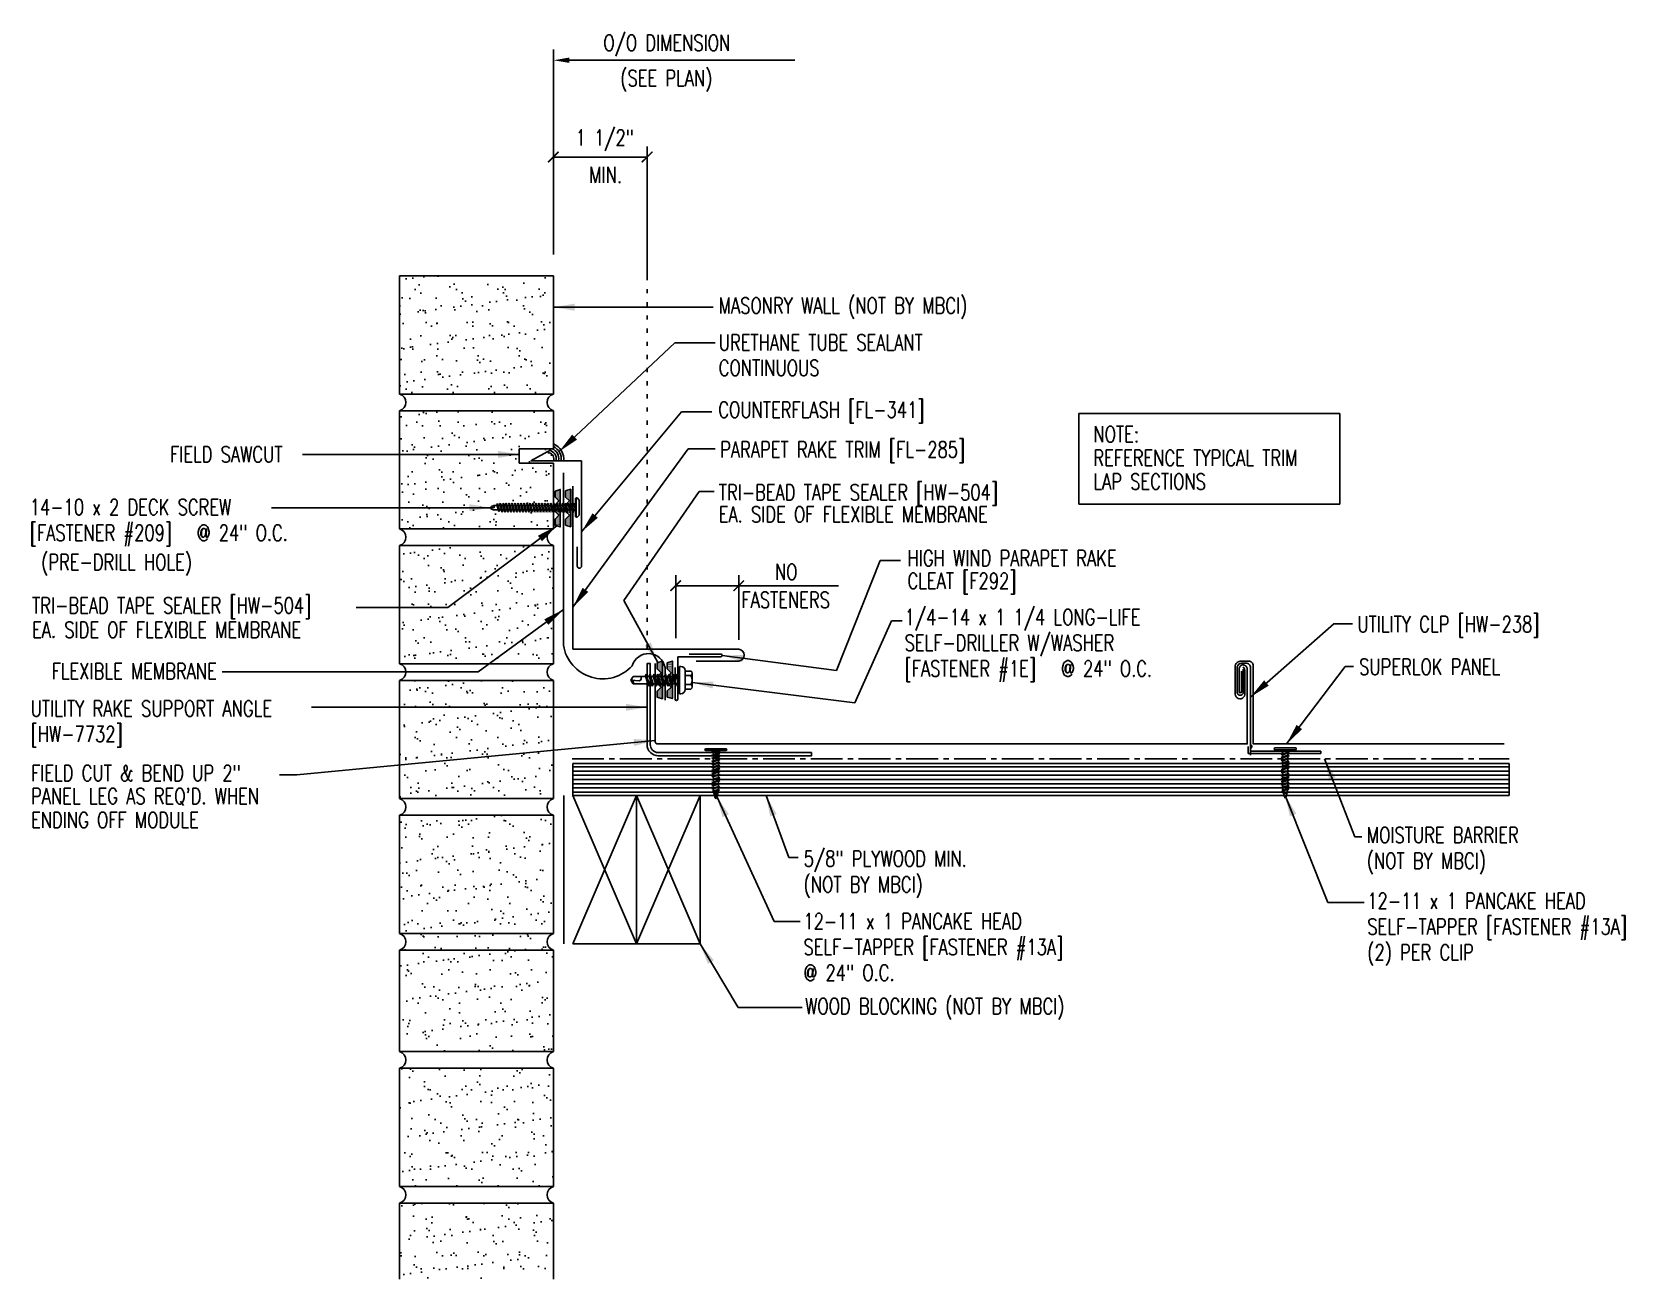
# Model space of a CAD drawing. Header units: inches. Extents: x 2.4 to 39.9, y 7.3 to 36.7.
import ezdxf
from ezdxf.enums import TextEntityAlignment as Align

# ---------------------------------------------------------------- set-up
doc = ezdxf.new("R2010")
doc.units = ezdxf.units.IN
doc.header["$MEASUREMENT"] = 0
doc.linetypes.add('ACAD_ISO07W100', pattern=[3, 0, -3])
doc.linetypes.add('CENTER2', pattern=[1.125, 0.75, -0.125, 0.125, -0.125])
for name, color, linetype in [('BARRIER', 253, 'CENTER2'), ('clip', 5, 'Continuous'), ('DIM', 2, 'Continuous'), ('FASTENER', 9, 'Continuous'), ('MEMBRANE', 7, 'Continuous'), ('PANEL', 11, 'Continuous'), ('SEALANT', 9, 'Continuous'), ('STLA', 10, 'Continuous'), ('TAPE', 8, 'Continuous'), ('TEXT', 2, 'Continuous'), ('TRIM', 6, 'Continuous'), ('WALL', 9, 'Continuous'), ('WOOD', 3, 'Continuous')]:
    doc.layers.add(name, color=color, linetype=linetype)
doc.styles.add('ROMANS', font='ROMANS.SHX', dxfattribs={"width": 0.75})
doc.styles.add('TEXT1', font='ROMANS.shx', dxfattribs={"width": 0.75, "height": 0.375})
doc.dimstyles.new('DETAIL$7', dxfattribs={"dimscale": 4, "dimtxt": 0.375, "dimasz": 0.125, "dimexe": 0.0625, "dimexo": 0.125, "dimgap": 0.0625, "dimtad": 1, "dimdec": 4, "dimzin": 3, "dimdsep": 46, "dimlunit": 4, "dimtxsty": 'TEXT1', "dimblk": 'ARCHTICK', "dimcen": 0.0625, "dimclrd": 7, "dimclre": 7, "dimclrt": 2, "dimadec": 0, "dimazin": 0, "dimtfac": 0.59375, "dimtdec": 4, "dimtmove": 2, "dimatfit": 3, "dimfxl": 0, "dimfrac": 2, "dimtolj": 1, "dimtzin": 3, "dimarcsym": 0})

msp = doc.modelspace()

# ---------------------------------------------------------------- texts
at = {"layer": 'DIM', "style": 'TEXT1', "width": 0.75}
msp.add_text('MIN.', height=0.375, dxfattribs=at).set_placement((15.496, 33.175))
at = {"layer": 'DIM', "color": 2, "insert": (15.862, 34.177), "char_height": 0.375, "attachment_point": 5, "style": 'TEXT1'}
msp.add_mtext('\\A1;1 1/2"', dxfattribs=at)
at = {"layer": 'TEXT', "style": 'TEXT1', "width": 0.75}
for s, p in [('MASONRY WALL (NOT BY MBCI)', (18.548, 30.094)), ('URETHANE TUBE SEALANT', (18.548, 29.223)), ('CONTINUOUS', (18.548, 28.623)), ('COUNTERFLASH [FL-341]', (18.538, 27.637)), ('PARAPET RAKE TRIM [FL-285]', (18.581, 26.7)), ('FIELD SAWCUT', (5.616, 26.586)), ('TRI-BEAD TAPE SEALER [HW-504]', (18.549, 25.69)), ('EA. SIDE OF FLEXIBLE MEMBRANE', (18.549, 25.17)), ('HIGH WIND PARAPET RAKE', (22.996, 24.137)), ('NO', (19.874, 23.813)), ('CLEAT [F292]', (22.996, 23.601)), ('TRI-BEAD TAPE SEALER [HW-504]', (2.365, 23.023)), ('FASTENERS', (19.083, 23.153)), ('UTILITY CLP [HW-238]', (33.599, 22.581)), ('EA. SIDE OF FLEXIBLE MEMBRANE', (2.365, 22.447)), ('SUPERLOK PANEL', (33.64, 21.575)), ('UTILITY RAKE SUPPORT ANGLE', (2.331, 20.59)), ('[HW-7732]', (2.331, 19.99)), ('FIELD CUT & BEND UP 2"', (2.341, 19.069)), ("PANEL LEG AS REQ'D. WHEN ", (2.341, 18.527)), ('ENDING OFF MODULE', (2.341, 17.962)), ('MOISTURE BARRIER', (33.822, 17.609)), ('5/8" PLYWOOD MIN.', (20.55, 17.051)), ('(NOT BY MBCI)', (33.822, 17.002)), ('(NOT BY MBCI)', (20.55, 16.444)), ('WOOD BLOCKING (NOT BY MBCI)', (20.584, 13.573))]:
    msp.add_text(s, height=0.375, dxfattribs=at).set_placement(p)
at = {"layer": 'TEXT', "style": 'ROMANS', "width": 0.75}
msp.add_text('(PRE-DRILL HOLE)', height=0.375, dxfattribs=at).set_placement((4.357, 24.23), align=Align.MIDDLE_CENTER)
at = {"layer": 'TEXT', "style": 'TEXT1', "width": 0.75}
msp.add_text('FLEXIBLE MEMBRANE', height=0.375, dxfattribs=at).set_placement((6.72, 21.471), align=Align.RIGHT)
at = {"layer": 'TRIM', "color": 2, "style": 'TEXT1', "width": 0.75}
for s, p in [('O/O DIMENSION', (15.83, 36.289)), ('(SEE PLAN)', (16.229, 35.456))]:
    msp.add_text(s, height=0.375, dxfattribs=at).set_placement(p)

# ---------------------------------------------------------------- blocks, each defined once
blk = doc.blocks.new('st7')
at = {"layer": 'FASTENER'}
for p, q in [((-0.24, 0.082), (0.24, 0.082)), ((-0.24, 0.037), (0.24, 0.037)), ((-0.093, 0.003), (0.027, 0.037)), ((-0.069, -0.011), (-0.093, 0.003)), ((-0.069, -0.011), (0.095, 0.036)), ((-0.057, 0.037), (-0.057, 0.013)), ((0.059, 0.026), (0.059, -0.025)), ((-0.093, -0.069), (0.071, -0.022)), ((-0.069, -0.082), (-0.093, -0.069)), ((-0.093, -0.14), (0.071, -0.093)), ((-0.069, -0.154), (-0.093, -0.14)), ((-0.093, -0.212), (0.071, -0.165)), ((-0.069, -0.225), (-0.093, -0.212)), ((-0.093, -0.283), (0.071, -0.236)), ((-0.069, -0.296), (-0.093, -0.283)), ((-0.093, -0.354), (0.071, -0.307)), ((-0.069, -0.368), (-0.093, -0.354)), ((-0.069, -0.082), (0.095, -0.036)), ((-0.069, -0.154), (0.095, -0.107)), ((-0.069, -0.225), (0.095, -0.178)), ((-0.069, -0.296), (0.095, -0.25)), ((-0.069, -0.368), (0.095, -0.321)), ((-0.057, -0.008), (-0.057, -0.059)), ((-0.057, -0.079), (-0.057, -0.13)), ((-0.057, -0.15), (-0.057, -0.201)), ((-0.057, -0.222), (-0.057, -0.273)), ((-0.057, -0.293), (-0.057, -0.344)), ((-0.057, -0.365), (-0.057, -0.415)), ((0.059, -0.046), (0.059, -0.097)), ((0.059, -0.117), (0.059, -0.168)), ((0.059, -0.189), (0.059, -0.239)), ((0.059, -0.26), (0.059, -0.311)), ((0.059, -0.331), (0.059, -0.382)), ((0.095, -0.036), (0.071, -0.022)), ((0.095, -0.107), (0.071, -0.093)), ((0.095, -0.178), (0.071, -0.165)), ((0.095, -0.25), (0.071, -0.236)), ((0.095, -0.321), (0.071, -0.307)), ((-0.093, -0.426), (0.071, -0.379)), ((-0.069, -0.439), (-0.093, -0.426)), ((-0.093, -0.497), (0.071, -0.45)), ((-0.069, -0.511), (-0.093, -0.497)), ((-0.093, -0.568), (0.071, -0.522)), ((-0.069, -0.582), (-0.093, -0.568)), ((-0.093, -0.64), (0.071, -0.593)), ((-0.069, -0.653), (-0.093, -0.64)), ((-0.093, -0.711), (0.071, -0.664)), ((-0.069, -0.725), (-0.093, -0.711)), ((-0.093, -0.782), (0.071, -0.736)), ((-0.069, -0.439), (0.095, -0.392)), ((-0.069, -0.511), (0.095, -0.464)), ((-0.069, -0.582), (0.095, -0.535)), ((-0.069, -0.653), (0.095, -0.606)), ((-0.069, -0.725), (0.095, -0.678)), ((-0.069, -0.796), (0.095, -0.749)), ((-0.057, -0.436), (-0.057, -0.487)), ((-0.057, -0.507), (-0.057, -0.558)), ((-0.057, -0.579), (-0.057, -0.629)), ((-0.057, -0.65), (-0.057, -0.701)), ((-0.057, -0.721), (-0.057, -0.772)), ((0.059, -0.403), (0.059, -0.454)), ((0.059, -0.474), (0.059, -0.525)), ((0.059, -0.545), (0.059, -0.596)), ((0.059, -0.617), (0.059, -0.668)), ((0.059, -0.688), (0.059, -0.739)), ((0.095, -0.392), (0.071, -0.379)), ((0.095, -0.464), (0.071, -0.45)), ((0.095, -0.535), (0.071, -0.522)), ((0.095, -0.606), (0.071, -0.593)), ((0.095, -0.678), (0.071, -0.664)), ((0.095, -0.749), (0.071, -0.736)), ((-0.069, -0.796), (-0.093, -0.782)), ((-0.093, -0.854), (0.071, -0.807)), ((-0.069, -0.867), (-0.093, -0.854)), ((-0.078, -0.921), (0.061, -0.881)), ((-0.054, -0.934), (-0.078, -0.921)), ((-0.069, -0.867), (0.095, -0.821)), ((-0.058, -0.986), (0.041, -0.958)), ((-0.034, -1), (-0.058, -0.986)), ((-0.057, -0.793), (-0.057, -0.844)), ((-0.054, -0.934), (0.085, -0.895)), ((-0.034, -1), (0.065, -0.972)), ((-0.03, -1.05), (0.006, -1.04)), ((-0.006, -1.063), (-0.03, -1.05)), ((-0.006, -1.063), (0.03, -1.053)), ((0.03, -1.053), (0.006, -1.04)), ((0.065, -0.972), (0.041, -0.958)), ((0.059, -0.759), (0.059, -0.81)), ((0.059, -0.831), (0.059, -0.861)), ((0.085, -0.895), (0.061, -0.881)), ((0.095, -0.821), (0.071, -0.807))]:
    blk.add_line(p, q, dxfattribs=at)
for centre, radius, start, end in [((-0.238, 0.06), 0.0227, 94.6639, 265.3361), ((0.238, 0.06), 0.0227, 274.6639, 85.3361), ((0.502, -0.853), 0.56, 181.0834, 186.2136), ((0.502, -0.853), 0.56, 188.2489, 193.282), ((0.502, -0.853), 0.56, 194.889, 200.3099), ((0.502, -0.853), 0.56, 201.1572, 206.3807), ((-0.501, -0.853), 0.56, 333.6193, 338.828), ((-0.501, -0.853), 0.56, 339.4684, 347.2016), ((-0.501, -0.853), 0.56, 348.7524, 354.9475), ((-0.501, -0.853), 0.56, 357.0874, 0.7958)]:
    blk.add_arc(centre, radius, start, end, dxfattribs=at)
blk = doc.blocks.new('*X2')
at = {"color": 0}
for p, q in [((-0.434, 0.135), (-0.434, 0.135)), ((-0.434, 0.123), (-0.434, 0.123)), ((-0.422, 0.141), (-0.422, 0.141)), ((-0.422, 0.129), (-0.422, 0.129)), ((-0.422, 0.117), (-0.422, 0.117)), ((-0.422, 0.105), (-0.422, 0.105)), ((-0.422, 0.094), (-0.422, 0.094)), ((-0.422, 0.082), (-0.422, 0.082)), ((-0.41, 0.135), (-0.41, 0.135)), ((-0.41, 0.123), (-0.41, 0.123)), ((-0.41, 0.111), (-0.41, 0.111)), ((-0.41, 0.1), (-0.41, 0.1)), ((-0.41, 0.088), (-0.41, 0.088)), ((-0.41, 0.076), (-0.41, 0.076)), ((-0.41, 0.064), (-0.41, 0.064)), ((-0.41, 0.053), (-0.41, 0.053)), ((-0.41, 0.041), (-0.41, 0.041)), ((-0.398, 0.141), (-0.398, 0.141)), ((-0.398, 0.129), (-0.398, 0.129)), ((-0.398, 0.117), (-0.398, 0.117)), ((-0.398, 0.105), (-0.398, 0.105)), ((-0.398, 0.094), (-0.398, 0.094)), ((-0.398, 0.082), (-0.398, 0.082)), ((-0.398, 0.07), (-0.398, 0.07)), ((-0.398, 0.059), (-0.398, 0.059)), ((-0.398, 0.047), (-0.398, 0.047)), ((-0.398, 0.035), (-0.398, 0.035)), ((-0.398, 0.023), (-0.398, 0.023)), ((-0.387, 0.135), (-0.387, 0.135)), ((-0.387, 0.123), (-0.387, 0.123)), ((-0.387, 0.111), (-0.387, 0.111)), ((-0.387, 0.1), (-0.387, 0.1)), ((-0.387, 0.088), (-0.387, 0.088)), ((-0.387, 0.076), (-0.387, 0.076)), ((-0.387, 0.064), (-0.387, 0.064)), ((-0.387, 0.053), (-0.387, 0.053)), ((-0.387, 0.041), (-0.387, 0.041)), ((-0.387, 0.029), (-0.387, 0.029)), ((-0.375, 0.141), (-0.375, 0.141)), ((-0.375, 0.129), (-0.375, 0.129)), ((-0.375, 0.117), (-0.375, 0.117)), ((-0.375, 0.105), (-0.375, 0.105)), ((-0.375, 0.094), (-0.375, 0.094)), ((-0.375, 0.082), (-0.375, 0.082)), ((-0.375, 0.07), (-0.375, 0.07)), ((-0.375, 0.059), (-0.375, 0.059)), ((-0.375, 0.047), (-0.375, 0.047)), ((-0.375, 0.035), (-0.375, 0.035)), ((-0.375, 0.023), (-0.375, 0.023)), ((-0.363, 0.135), (-0.363, 0.135)), ((-0.363, 0.123), (-0.363, 0.123)), ((-0.363, 0.111), (-0.363, 0.111)), ((-0.363, 0.1), (-0.363, 0.1)), ((-0.363, 0.088), (-0.363, 0.088)), ((-0.363, 0.076), (-0.363, 0.076)), ((-0.363, 0.064), (-0.363, 0.064)), ((-0.363, 0.053), (-0.363, 0.053)), ((-0.363, 0.041), (-0.363, 0.041)), ((-0.363, 0.029), (-0.363, 0.029)), ((-0.352, 0.141), (-0.352, 0.141)), ((-0.352, 0.129), (-0.352, 0.129)), ((-0.352, 0.117), (-0.352, 0.117)), ((-0.352, 0.105), (-0.352, 0.105)), ((-0.352, 0.094), (-0.352, 0.094)), ((-0.352, 0.082), (-0.352, 0.082)), ((-0.352, 0.07), (-0.352, 0.07)), ((-0.352, 0.059), (-0.352, 0.059)), ((-0.352, 0.047), (-0.352, 0.047)), ((-0.352, 0.035), (-0.352, 0.035)), ((-0.352, 0.023), (-0.352, 0.023)), ((-0.34, 0.135), (-0.34, 0.135)), ((-0.34, 0.123), (-0.34, 0.123)), ((-0.34, 0.111), (-0.34, 0.111)), ((-0.34, 0.1), (-0.34, 0.1)), ((-0.34, 0.088), (-0.34, 0.088)), ((-0.34, 0.076), (-0.34, 0.076)), ((-0.34, 0.064), (-0.34, 0.064)), ((-0.34, 0.053), (-0.34, 0.053)), ((-0.34, 0.041), (-0.34, 0.041)), ((-0.34, 0.029), (-0.34, 0.029)), ((-0.328, 0.141), (-0.328, 0.141)), ((-0.328, 0.129), (-0.328, 0.129)), ((-0.328, 0.117), (-0.328, 0.117)), ((-0.328, 0.105), (-0.328, 0.105)), ((-0.328, 0.094), (-0.328, 0.094)), ((-0.328, 0.082), (-0.328, 0.082)), ((-0.328, 0.07), (-0.328, 0.07)), ((-0.328, 0.059), (-0.328, 0.059)), ((-0.328, 0.047), (-0.328, 0.047)), ((-0.328, 0.035), (-0.328, 0.035)), ((-0.328, 0.023), (-0.328, 0.023)), ((-0.316, 0.135), (-0.316, 0.135)), ((-0.316, 0.123), (-0.316, 0.123)), ((-0.316, 0.111), (-0.316, 0.111)), ((-0.316, 0.1), (-0.316, 0.1)), ((-0.316, 0.088), (-0.316, 0.088)), ((-0.316, 0.076), (-0.316, 0.076)), ((-0.316, 0.064), (-0.316, 0.064)), ((-0.316, 0.053), (-0.316, 0.053)), ((-0.316, 0.041), (-0.316, 0.041)), ((-0.316, 0.029), (-0.316, 0.029)), ((-0.305, 0.141), (-0.305, 0.141)), ((-0.305, 0.129), (-0.305, 0.129)), ((-0.305, 0.117), (-0.305, 0.117)), ((-0.305, 0.105), (-0.305, 0.105)), ((-0.305, 0.094), (-0.305, 0.094)), ((-0.305, 0.082), (-0.305, 0.082)), ((-0.305, 0.07), (-0.305, 0.07)), ((-0.305, 0.059), (-0.305, 0.059)), ((-0.305, 0.047), (-0.305, 0.047)), ((-0.305, 0.035), (-0.305, 0.035)), ((-0.305, 0.023), (-0.305, 0.023)), ((-0.293, 0.135), (-0.293, 0.135)), ((-0.293, 0.123), (-0.293, 0.123)), ((-0.293, 0.111), (-0.293, 0.111)), ((-0.293, 0.1), (-0.293, 0.1)), ((-0.293, 0.088), (-0.293, 0.088)), ((-0.293, 0.076), (-0.293, 0.076)), ((-0.293, 0.064), (-0.293, 0.064)), ((-0.293, 0.053), (-0.293, 0.053)), ((-0.293, 0.041), (-0.293, 0.041)), ((-0.293, 0.029), (-0.293, 0.029)), ((-0.281, 0.141), (-0.281, 0.141)), ((-0.281, 0.129), (-0.281, 0.129)), ((-0.281, 0.117), (-0.281, 0.117)), ((-0.281, 0.105), (-0.281, 0.105)), ((-0.281, 0.094), (-0.281, 0.094)), ((-0.281, 0.082), (-0.281, 0.082)), ((-0.281, 0.07), (-0.281, 0.07)), ((-0.281, 0.059), (-0.281, 0.059)), ((-0.281, 0.047), (-0.281, 0.047)), ((-0.281, 0.035), (-0.281, 0.035)), ((-0.281, 0.023), (-0.281, 0.023)), ((-0.27, 0.135), (-0.27, 0.135)), ((-0.27, 0.123), (-0.27, 0.123)), ((-0.27, 0.111), (-0.27, 0.111)), ((-0.27, 0.1), (-0.27, 0.1)), ((-0.27, 0.088), (-0.27, 0.088)), ((-0.27, 0.076), (-0.27, 0.076)), ((-0.27, 0.064), (-0.27, 0.064)), ((-0.27, 0.053), (-0.27, 0.053)), ((-0.27, 0.041), (-0.27, 0.041)), ((-0.27, 0.029), (-0.27, 0.029)), ((-0.258, 0.141), (-0.258, 0.141)), ((-0.258, 0.129), (-0.258, 0.129)), ((-0.258, 0.117), (-0.258, 0.117)), ((-0.258, 0.105), (-0.258, 0.105)), ((-0.258, 0.094), (-0.258, 0.094)), ((-0.258, 0.082), (-0.258, 0.082)), ((-0.258, 0.07), (-0.258, 0.07)), ((-0.258, 0.059), (-0.258, 0.059)), ((-0.258, 0.047), (-0.258, 0.047)), ((-0.258, 0.035), (-0.258, 0.035)), ((-0.258, 0.023), (-0.258, 0.023)), ((-0.246, 0.135), (-0.246, 0.135)), ((-0.246, 0.123), (-0.246, 0.123)), ((-0.246, 0.111), (-0.246, 0.111)), ((-0.246, 0.1), (-0.246, 0.1)), ((-0.246, 0.088), (-0.246, 0.088)), ((-0.246, 0.076), (-0.246, 0.076)), ((-0.246, 0.064), (-0.246, 0.064)), ((-0.246, 0.053), (-0.246, 0.053)), ((-0.246, 0.041), (-0.246, 0.041)), ((-0.234, 0.141), (-0.234, 0.141)), ((-0.234, 0.129), (-0.234, 0.129)), ((-0.234, 0.117), (-0.234, 0.117)), ((-0.234, 0.105), (-0.234, 0.105)), ((-0.234, 0.094), (-0.234, 0.094)), ((-0.234, 0.082), (-0.234, 0.082)), ((-0.234, 0.07), (-0.234, 0.07)), ((-0.234, 0.059), (-0.234, 0.059)), ((-0.234, 0.047), (-0.234, 0.047)), ((-0.223, 0.135), (-0.223, 0.135)), ((-0.223, 0.123), (-0.223, 0.123)), ((-0.223, 0.111), (-0.223, 0.111)), ((-0.223, 0.1), (-0.223, 0.1)), ((-0.223, 0.088), (-0.223, 0.088)), ((-0.223, 0.076), (-0.223, 0.076)), ((-0.223, 0.064), (-0.223, 0.064)), ((-0.211, 0.141), (-0.211, 0.141)), ((-0.211, 0.129), (-0.211, 0.129)), ((-0.211, 0.117), (-0.211, 0.117)), ((-0.211, 0.105), (-0.211, 0.105)), ((-0.211, 0.094), (-0.211, 0.094)), ((-0.211, 0.082), (-0.211, 0.082)), ((-0.211, 0.07), (-0.211, 0.07)), ((-0.199, 0.135), (-0.199, 0.135)), ((-0.199, 0.123), (-0.199, 0.123)), ((-0.199, 0.111), (-0.199, 0.111)), ((-0.199, 0.1), (-0.199, 0.1)), ((-0.199, 0.088), (-0.199, 0.088)), ((-0.188, 0.141), (-0.188, 0.141)), ((-0.188, 0.129), (-0.188, 0.129)), ((-0.188, 0.117), (-0.188, 0.117)), ((-0.188, 0.105), (-0.188, 0.105)), ((-0.188, 0.094), (-0.188, 0.094)), ((-0.176, 0.135), (-0.176, 0.135)), ((-0.176, 0.123), (-0.176, 0.123)), ((-0.176, 0.111), (-0.176, 0.111)), ((-0.164, 0.141), (-0.164, 0.141)), ((-0.164, 0.129), (-0.164, 0.129)), ((-0.164, 0.117), (-0.164, 0.117)), ((-0.164, 0.105), (-0.164, 0.105)), ((-0.152, 0.135), (-0.152, 0.135)), ((-0.152, 0.123), (-0.152, 0.123)), ((-0.152, 0.111), (-0.152, 0.111)), ((-0.152, 0.1), (-0.152, 0.1)), ((-0.141, 0.141), (-0.141, 0.141)), ((-0.141, 0.129), (-0.141, 0.129)), ((-0.141, 0.117), (-0.141, 0.117)), ((-0.141, 0.105), (-0.141, 0.105)), ((-0.141, 0.094), (-0.141, 0.094)), ((-0.141, 0.082), (-0.141, 0.082)), ((-0.129, 0.135), (-0.129, 0.135)), ((-0.129, 0.123), (-0.129, 0.123)), ((-0.129, 0.111), (-0.129, 0.111)), ((-0.129, 0.1), (-0.129, 0.1)), ((-0.129, 0.088), (-0.129, 0.088)), ((-0.129, 0.076), (-0.129, 0.076)), ((-0.117, 0.141), (-0.117, 0.141)), ((-0.117, 0.129), (-0.117, 0.129)), ((-0.117, 0.117), (-0.117, 0.117)), ((-0.117, 0.105), (-0.117, 0.105)), ((-0.117, 0.094), (-0.117, 0.094)), ((-0.117, 0.082), (-0.117, 0.082)), ((-0.117, 0.07), (-0.117, 0.07)), ((-0.117, 0.059), (-0.117, 0.059)), ((-0.105, 0.135), (-0.105, 0.135)), ((-0.105, 0.123), (-0.105, 0.123)), ((-0.105, 0.111), (-0.105, 0.111)), ((-0.105, 0.1), (-0.105, 0.1)), ((-0.105, 0.088), (-0.105, 0.088)), ((-0.105, 0.076), (-0.105, 0.076)), ((-0.105, 0.064), (-0.105, 0.064)), ((-0.105, 0.053), (-0.105, 0.053)), ((-0.094, 0.141), (-0.094, 0.141)), ((-0.094, 0.129), (-0.094, 0.129)), ((-0.094, 0.117), (-0.094, 0.117)), ((-0.094, 0.105), (-0.094, 0.105)), ((-0.094, 0.094), (-0.094, 0.094)), ((-0.094, 0.082), (-0.094, 0.082)), ((-0.094, 0.07), (-0.094, 0.07)), ((-0.094, 0.059), (-0.094, 0.059)), ((-0.094, 0.047), (-0.094, 0.047)), ((-0.094, 0.035), (-0.094, 0.035)), ((-0.082, 0.135), (-0.082, 0.135)), ((-0.082, 0.123), (-0.082, 0.123)), ((-0.082, 0.111), (-0.082, 0.111)), ((-0.082, 0.1), (-0.082, 0.1)), ((-0.082, 0.088), (-0.082, 0.088)), ((-0.082, 0.076), (-0.082, 0.076)), ((-0.082, 0.064), (-0.082, 0.064)), ((-0.082, 0.053), (-0.082, 0.053)), ((-0.082, 0.041), (-0.082, 0.041)), ((-0.082, 0.029), (-0.082, 0.029)), ((-0.07, 0.141), (-0.07, 0.141)), ((-0.07, 0.129), (-0.07, 0.129)), ((-0.07, 0.117), (-0.07, 0.117)), ((-0.07, 0.105), (-0.07, 0.105)), ((-0.07, 0.094), (-0.07, 0.094)), ((-0.07, 0.082), (-0.07, 0.082)), ((-0.07, 0.07), (-0.07, 0.07)), ((-0.07, 0.059), (-0.07, 0.059)), ((-0.07, 0.047), (-0.07, 0.047)), ((-0.07, 0.035), (-0.07, 0.035)), ((-0.07, 0.023), (-0.07, 0.023)), ((-0.059, 0.135), (-0.059, 0.135)), ((-0.059, 0.123), (-0.059, 0.123)), ((-0.059, 0.111), (-0.059, 0.111)), ((-0.059, 0.1), (-0.059, 0.1)), ((-0.059, 0.088), (-0.059, 0.088)), ((-0.059, 0.076), (-0.059, 0.076)), ((-0.059, 0.064), (-0.059, 0.064)), ((-0.059, 0.053), (-0.059, 0.053)), ((-0.059, 0.041), (-0.059, 0.041)), ((-0.059, 0.029), (-0.059, 0.029)), ((-0.047, 0.141), (-0.047, 0.141)), ((-0.047, 0.129), (-0.047, 0.129)), ((-0.047, 0.117), (-0.047, 0.117)), ((-0.047, 0.105), (-0.047, 0.105)), ((-0.047, 0.094), (-0.047, 0.094)), ((-0.047, 0.082), (-0.047, 0.082)), ((-0.047, 0.07), (-0.047, 0.07)), ((-0.047, 0.059), (-0.047, 0.059)), ((-0.047, 0.047), (-0.047, 0.047)), ((-0.047, 0.035), (-0.047, 0.035)), ((-0.047, 0.023), (-0.047, 0.023)), ((-0.035, 0.135), (-0.035, 0.135)), ((-0.035, 0.123), (-0.035, 0.123)), ((-0.035, 0.111), (-0.035, 0.111)), ((-0.035, 0.1), (-0.035, 0.1)), ((-0.035, 0.088), (-0.035, 0.088)), ((-0.035, 0.076), (-0.035, 0.076)), ((-0.035, 0.064), (-0.035, 0.064)), ((-0.035, 0.053), (-0.035, 0.053)), ((-0.035, 0.041), (-0.035, 0.041)), ((-0.035, 0.029), (-0.035, 0.029)), ((-0.023, 0.141), (-0.023, 0.141)), ((-0.023, 0.129), (-0.023, 0.129)), ((-0.023, 0.117), (-0.023, 0.117)), ((-0.023, 0.105), (-0.023, 0.105)), ((-0.023, 0.094), (-0.023, 0.094)), ((-0.023, 0.082), (-0.023, 0.082)), ((-0.023, 0.07), (-0.023, 0.07)), ((-0.023, 0.059), (-0.023, 0.059)), ((-0.023, 0.047), (-0.023, 0.047)), ((-0.023, 0.035), (-0.023, 0.035)), ((-0.023, 0.023), (-0.023, 0.023)), ((-0.012, 0.135), (-0.012, 0.135)), ((-0.012, 0.123), (-0.012, 0.123)), ((-0.012, 0.111), (-0.012, 0.111)), ((-0.012, 0.1), (-0.012, 0.1)), ((-0.012, 0.088), (-0.012, 0.088)), ((-0.012, 0.076), (-0.012, 0.076)), ((-0.012, 0.064), (-0.012, 0.064)), ((-0.012, 0.053), (-0.012, 0.053)), ((-0.012, 0.041), (-0.012, 0.041)), ((-0.012, 0.029), (-0.012, 0.029)), ((0, 0.141), (0, 0.141)), ((0, 0.129), (0, 0.129)), ((0, 0.117), (0, 0.117)), ((0, 0.105), (0, 0.105)), ((0, 0.094), (0, 0.094)), ((0, 0.082), (0, 0.082)), ((0, 0.07), (0, 0.07)), ((0, 0.059), (0, 0.059)), ((0, 0.047), (0, 0.047)), ((0, 0.035), (0, 0.035)), ((0, 0.023), (0, 0.023)), ((0.012, 0.135), (0.012, 0.135)), ((0.012, 0.123), (0.012, 0.123)), ((0.012, 0.111), (0.012, 0.111)), ((0.012, 0.1), (0.012, 0.1)), ((0.012, 0.088), (0.012, 0.088)), ((0.012, 0.076), (0.012, 0.076)), ((0.012, 0.064), (0.012, 0.064)), ((0.012, 0.053), (0.012, 0.053)), ((0.012, 0.041), (0.012, 0.041)), ((0.012, 0.029), (0.012, 0.029)), ((0.023, 0.141), (0.023, 0.141)), ((0.023, 0.129), (0.023, 0.129)), ((0.023, 0.117), (0.023, 0.117)), ((0.023, 0.105), (0.023, 0.105)), ((0.023, 0.094), (0.023, 0.094)), ((0.023, 0.082), (0.023, 0.082)), ((0.023, 0.07), (0.023, 0.07)), ((0.023, 0.059), (0.023, 0.059)), ((0.023, 0.047), (0.023, 0.047)), ((0.023, 0.035), (0.023, 0.035)), ((0.023, 0.023), (0.023, 0.023)), ((0.035, 0.135), (0.035, 0.135)), ((0.035, 0.123), (0.035, 0.123)), ((0.035, 0.111), (0.035, 0.111)), ((0.035, 0.1), (0.035, 0.1)), ((0.035, 0.088), (0.035, 0.088)), ((0.035, 0.076), (0.035, 0.076)), ((0.035, 0.064), (0.035, 0.064)), ((0.035, 0.053), (0.035, 0.053)), ((0.035, 0.041), (0.035, 0.041)), ((0.035, 0.029), (0.035, 0.029)), ((0.047, 0.141), (0.047, 0.141)), ((0.047, 0.129), (0.047, 0.129)), ((0.047, 0.117), (0.047, 0.117)), ((0.047, 0.105), (0.047, 0.105)), ((0.047, 0.094), (0.047, 0.094)), ((0.047, 0.082), (0.047, 0.082)), ((0.047, 0.07), (0.047, 0.07)), ((0.047, 0.059), (0.047, 0.059)), ((0.047, 0.047), (0.047, 0.047)), ((0.047, 0.035), (0.047, 0.035)), ((0.047, 0.023), (0.047, 0.023)), ((0.059, 0.135), (0.059, 0.135)), ((0.059, 0.123), (0.059, 0.123)), ((0.059, 0.111), (0.059, 0.111)), ((0.059, 0.1), (0.059, 0.1)), ((0.059, 0.088), (0.059, 0.088)), ((0.059, 0.076), (0.059, 0.076)), ((0.059, 0.064), (0.059, 0.064)), ((0.059, 0.053), (0.059, 0.053)), ((0.059, 0.041), (0.059, 0.041)), ((0.059, 0.029), (0.059, 0.029)), ((0.07, 0.141), (0.07, 0.141)), ((0.07, 0.129), (0.07, 0.129)), ((0.07, 0.117), (0.07, 0.117)), ((0.07, 0.105), (0.07, 0.105)), ((0.07, 0.094), (0.07, 0.094)), ((0.07, 0.082), (0.07, 0.082)), ((0.07, 0.07), (0.07, 0.07)), ((0.07, 0.059), (0.07, 0.059)), ((0.07, 0.047), (0.07, 0.047)), ((0.07, 0.035), (0.07, 0.035)), ((0.07, 0.023), (0.07, 0.023)), ((0.082, 0.135), (0.082, 0.135)), ((0.082, 0.123), (0.082, 0.123)), ((0.082, 0.111), (0.082, 0.111)), ((0.082, 0.1), (0.082, 0.1)), ((0.082, 0.088), (0.082, 0.088)), ((0.082, 0.076), (0.082, 0.076)), ((0.082, 0.064), (0.082, 0.064)), ((0.082, 0.053), (0.082, 0.053)), ((0.082, 0.041), (0.082, 0.041)), ((0.082, 0.029), (0.082, 0.029)), ((0.094, 0.141), (0.094, 0.141)), ((0.094, 0.129), (0.094, 0.129)), ((0.094, 0.117), (0.094, 0.117)), ((0.094, 0.105), (0.094, 0.105)), ((0.094, 0.094), (0.094, 0.094)), ((0.094, 0.082), (0.094, 0.082)), ((0.094, 0.07), (0.094, 0.07)), ((0.094, 0.059), (0.094, 0.059)), ((0.094, 0.047), (0.094, 0.047)), ((0.094, 0.035), (0.094, 0.035)), ((0.105, 0.135), (0.105, 0.135)), ((0.105, 0.123), (0.105, 0.123)), ((0.105, 0.111), (0.105, 0.111)), ((0.105, 0.1), (0.105, 0.1)), ((0.105, 0.088), (0.105, 0.088)), ((0.105, 0.076), (0.105, 0.076)), ((0.105, 0.064), (0.105, 0.064)), ((0.105, 0.053), (0.105, 0.053)), ((0.117, 0.141), (0.117, 0.141)), ((0.117, 0.129), (0.117, 0.129)), ((0.117, 0.117), (0.117, 0.117)), ((0.117, 0.105), (0.117, 0.105)), ((0.117, 0.094), (0.117, 0.094)), ((0.117, 0.082), (0.117, 0.082)), ((0.117, 0.07), (0.117, 0.07)), ((0.117, 0.059), (0.117, 0.059)), ((0.129, 0.135), (0.129, 0.135)), ((0.129, 0.123), (0.129, 0.123)), ((0.129, 0.111), (0.129, 0.111)), ((0.129, 0.1), (0.129, 0.1)), ((0.129, 0.088), (0.129, 0.088)), ((0.129, 0.076), (0.129, 0.076)), ((0.141, 0.141), (0.141, 0.141)), ((0.141, 0.129), (0.141, 0.129)), ((0.141, 0.117), (0.141, 0.117)), ((0.141, 0.105), (0.141, 0.105)), ((0.141, 0.094), (0.141, 0.094)), ((0.141, 0.082), (0.141, 0.082)), ((0.152, 0.135), (0.152, 0.135)), ((0.152, 0.123), (0.152, 0.123)), ((0.152, 0.111), (0.152, 0.111)), ((0.152, 0.1), (0.152, 0.1)), ((0.164, 0.141), (0.164, 0.141)), ((0.164, 0.129), (0.164, 0.129)), ((0.164, 0.117), (0.164, 0.117)), ((0.164, 0.105), (0.164, 0.105)), ((0.176, 0.135), (0.176, 0.135)), ((0.176, 0.123), (0.176, 0.123)), ((0.176, 0.111), (0.176, 0.111)), ((0.188, 0.141), (0.188, 0.141)), ((0.188, 0.129), (0.188, 0.129)), ((0.188, 0.117), (0.188, 0.117)), ((0.188, 0.105), (0.188, 0.105)), ((0.188, 0.094), (0.188, 0.094)), ((0.199, 0.135), (0.199, 0.135)), ((0.199, 0.123), (0.199, 0.123)), ((0.199, 0.111), (0.199, 0.111)), ((0.199, 0.1), (0.199, 0.1)), ((0.199, 0.088), (0.199, 0.088)), ((0.211, 0.141), (0.211, 0.141)), ((0.211, 0.129), (0.211, 0.129)), ((0.211, 0.117), (0.211, 0.117)), ((0.211, 0.105), (0.211, 0.105)), ((0.211, 0.094), (0.211, 0.094)), ((0.211, 0.082), (0.211, 0.082)), ((0.211, 0.07), (0.211, 0.07)), ((0.223, 0.135), (0.223, 0.135)), ((0.223, 0.123), (0.223, 0.123)), ((0.223, 0.111), (0.223, 0.111)), ((0.223, 0.1), (0.223, 0.1)), ((0.223, 0.088), (0.223, 0.088)), ((0.223, 0.076), (0.223, 0.076)), ((0.223, 0.064), (0.223, 0.064)), ((0.234, 0.141), (0.234, 0.141)), ((0.234, 0.129), (0.234, 0.129)), ((0.234, 0.117), (0.234, 0.117)), ((0.234, 0.105), (0.234, 0.105)), ((0.234, 0.094), (0.234, 0.094)), ((0.234, 0.082), (0.234, 0.082)), ((0.234, 0.07), (0.234, 0.07)), ((0.234, 0.059), (0.234, 0.059)), ((0.234, 0.047), (0.234, 0.047)), ((0.246, 0.135), (0.246, 0.135)), ((0.246, 0.123), (0.246, 0.123)), ((0.246, 0.111), (0.246, 0.111)), ((0.246, 0.1), (0.246, 0.1)), ((0.246, 0.088), (0.246, 0.088)), ((0.246, 0.076), (0.246, 0.076)), ((0.246, 0.064), (0.246, 0.064)), ((0.246, 0.053), (0.246, 0.053)), ((0.246, 0.041), (0.246, 0.041)), ((0.258, 0.141), (0.258, 0.141)), ((0.258, 0.129), (0.258, 0.129)), ((0.258, 0.117), (0.258, 0.117)), ((0.258, 0.105), (0.258, 0.105)), ((0.258, 0.094), (0.258, 0.094)), ((0.258, 0.082), (0.258, 0.082)), ((0.258, 0.07), (0.258, 0.07)), ((0.258, 0.059), (0.258, 0.059)), ((0.258, 0.047), (0.258, 0.047)), ((0.258, 0.035), (0.258, 0.035)), ((0.258, 0.023), (0.258, 0.023)), ((0.27, 0.135), (0.27, 0.135)), ((0.27, 0.123), (0.27, 0.123)), ((0.27, 0.111), (0.27, 0.111)), ((0.27, 0.1), (0.27, 0.1)), ((0.27, 0.088), (0.27, 0.088)), ((0.27, 0.076), (0.27, 0.076)), ((0.27, 0.064), (0.27, 0.064)), ((0.27, 0.053), (0.27, 0.053)), ((0.27, 0.041), (0.27, 0.041)), ((0.27, 0.029), (0.27, 0.029)), ((0.281, 0.141), (0.281, 0.141)), ((0.281, 0.129), (0.281, 0.129)), ((0.281, 0.117), (0.281, 0.117)), ((0.281, 0.105), (0.281, 0.105)), ((0.281, 0.094), (0.281, 0.094)), ((0.281, 0.082), (0.281, 0.082)), ((0.281, 0.07), (0.281, 0.07)), ((0.281, 0.059), (0.281, 0.059)), ((0.281, 0.047), (0.281, 0.047)), ((0.281, 0.035), (0.281, 0.035)), ((0.281, 0.023), (0.281, 0.023)), ((0.293, 0.135), (0.293, 0.135)), ((0.293, 0.123), (0.293, 0.123)), ((0.293, 0.111), (0.293, 0.111)), ((0.293, 0.1), (0.293, 0.1)), ((0.293, 0.088), (0.293, 0.088)), ((0.293, 0.076), (0.293, 0.076)), ((0.293, 0.064), (0.293, 0.064)), ((0.293, 0.053), (0.293, 0.053)), ((0.293, 0.041), (0.293, 0.041)), ((0.293, 0.029), (0.293, 0.029)), ((0.305, 0.141), (0.305, 0.141)), ((0.305, 0.129), (0.305, 0.129)), ((0.305, 0.117), (0.305, 0.117)), ((0.305, 0.105), (0.305, 0.105)), ((0.305, 0.094), (0.305, 0.094)), ((0.305, 0.082), (0.305, 0.082)), ((0.305, 0.07), (0.305, 0.07)), ((0.305, 0.059), (0.305, 0.059)), ((0.305, 0.047), (0.305, 0.047)), ((0.305, 0.035), (0.305, 0.035)), ((0.305, 0.023), (0.305, 0.023)), ((0.316, 0.135), (0.316, 0.135)), ((0.316, 0.123), (0.316, 0.123)), ((0.316, 0.111), (0.316, 0.111)), ((0.316, 0.1), (0.316, 0.1)), ((0.316, 0.088), (0.316, 0.088)), ((0.316, 0.076), (0.316, 0.076)), ((0.316, 0.064), (0.316, 0.064)), ((0.316, 0.053), (0.316, 0.053)), ((0.316, 0.041), (0.316, 0.041)), ((0.316, 0.029), (0.316, 0.029)), ((0.328, 0.141), (0.328, 0.141)), ((0.328, 0.129), (0.328, 0.129)), ((0.328, 0.117), (0.328, 0.117)), ((0.328, 0.105), (0.328, 0.105)), ((0.328, 0.094), (0.328, 0.094)), ((0.328, 0.082), (0.328, 0.082)), ((0.328, 0.07), (0.328, 0.07)), ((0.328, 0.059), (0.328, 0.059)), ((0.328, 0.047), (0.328, 0.047)), ((0.328, 0.035), (0.328, 0.035)), ((0.328, 0.023), (0.328, 0.023)), ((0.34, 0.135), (0.34, 0.135)), ((0.34, 0.123), (0.34, 0.123)), ((0.34, 0.111), (0.34, 0.111)), ((0.34, 0.1), (0.34, 0.1)), ((0.34, 0.088), (0.34, 0.088)), ((0.34, 0.076), (0.34, 0.076)), ((0.34, 0.064), (0.34, 0.064)), ((0.34, 0.053), (0.34, 0.053)), ((0.34, 0.041), (0.34, 0.041)), ((0.34, 0.029), (0.34, 0.029)), ((0.352, 0.141), (0.352, 0.141)), ((0.352, 0.129), (0.352, 0.129)), ((0.352, 0.117), (0.352, 0.117)), ((0.352, 0.105), (0.352, 0.105)), ((0.352, 0.094), (0.352, 0.094)), ((0.352, 0.082), (0.352, 0.082)), ((0.352, 0.07), (0.352, 0.07)), ((0.352, 0.059), (0.352, 0.059)), ((0.352, 0.047), (0.352, 0.047)), ((0.352, 0.035), (0.352, 0.035)), ((0.352, 0.023), (0.352, 0.023)), ((0.363, 0.135), (0.363, 0.135)), ((0.363, 0.123), (0.363, 0.123)), ((0.363, 0.111), (0.363, 0.111)), ((0.363, 0.1), (0.363, 0.1)), ((0.363, 0.088), (0.363, 0.088)), ((0.363, 0.076), (0.363, 0.076)), ((0.363, 0.064), (0.363, 0.064)), ((0.363, 0.053), (0.363, 0.053)), ((0.363, 0.041), (0.363, 0.041)), ((0.363, 0.029), (0.363, 0.029)), ((0.375, 0.141), (0.375, 0.141)), ((0.375, 0.129), (0.375, 0.129)), ((0.375, 0.117), (0.375, 0.117)), ((0.375, 0.105), (0.375, 0.105)), ((0.375, 0.094), (0.375, 0.094)), ((0.375, 0.082), (0.375, 0.082)), ((0.375, 0.07), (0.375, 0.07)), ((0.375, 0.059), (0.375, 0.059)), ((0.375, 0.047), (0.375, 0.047)), ((0.375, 0.035), (0.375, 0.035)), ((0.375, 0.023), (0.375, 0.023)), ((0.387, 0.135), (0.387, 0.135)), ((0.387, 0.123), (0.387, 0.123)), ((0.387, 0.111), (0.387, 0.111)), ((0.387, 0.1), (0.387, 0.1)), ((0.387, 0.088), (0.387, 0.088)), ((0.387, 0.076), (0.387, 0.076)), ((0.387, 0.064), (0.387, 0.064)), ((0.387, 0.053), (0.387, 0.053)), ((0.387, 0.041), (0.387, 0.041)), ((0.387, 0.029), (0.387, 0.029)), ((0.398, 0.141), (0.398, 0.141)), ((0.398, 0.129), (0.398, 0.129)), ((0.398, 0.117), (0.398, 0.117)), ((0.398, 0.105), (0.398, 0.105)), ((0.398, 0.094), (0.398, 0.094)), ((0.398, 0.082), (0.398, 0.082)), ((0.398, 0.07), (0.398, 0.07)), ((0.398, 0.059), (0.398, 0.059)), ((0.398, 0.047), (0.398, 0.047)), ((0.398, 0.035), (0.398, 0.035)), ((0.398, 0.023), (0.398, 0.023)), ((0.41, 0.135), (0.41, 0.135)), ((0.41, 0.123), (0.41, 0.123)), ((0.41, 0.111), (0.41, 0.111)), ((0.41, 0.1), (0.41, 0.1)), ((0.41, 0.088), (0.41, 0.088)), ((0.41, 0.076), (0.41, 0.076)), ((0.41, 0.064), (0.41, 0.064)), ((0.41, 0.053), (0.41, 0.053)), ((0.41, 0.041), (0.41, 0.041)), ((0.422, 0.141), (0.422, 0.141)), ((0.422, 0.129), (0.422, 0.129)), ((0.422, 0.117), (0.422, 0.117)), ((0.422, 0.105), (0.422, 0.105)), ((0.422, 0.094), (0.422, 0.094)), ((0.422, 0.082), (0.422, 0.082)), ((0.434, 0.135), (0.434, 0.135)), ((0.434, 0.123), (0.434, 0.123))]:
    blk.add_line(p, q, dxfattribs=at)
blk = doc.blocks.new('MB_DBTAP')
at = {"layer": 'TAPE', "color": 9}
blk.add_lwpolyline([(-0.403, 0.018), (-0.442, 0.141), (0.442, 0.141), (0.403, 0.018), (0.26, 0.018), (0.17, 0.109), (0.079, 0.018), (0, 0.018), (-0.079, 0.018), (-0.17, 0.109), (-0.26, 0.018)], close=True, dxfattribs=at)
at = {"layer": 'TAPE', "color": 251}
blk.add_blockref('*X2', (0, 0), dxfattribs=at)
blk = doc.blocks.new('MB_DW3')
at = {"layer": 'FASTENER'}
for p, q in [((-0.324, 0.071), (-0.324, 0.037)), ((-0.324, 0.037), (0.324, 0.037)), ((-0.224, 0.171), (0.215, 0.171)), ((-0.215, 0.305), (-0.215, 0.171)), ((-0.161, 0.337), (0.161, 0.337)), ((-0.139, -0.016), (0.046, 0.037)), ((-0.107, 0.305), (-0.107, 0.171)), ((-0.104, -0.036), (0.139, 0.033)), ((-0.086, 0.037), (0.086, 0.037)), ((-0.086, 0.037), (-0.086, -0.001)), ((0.086, 0.037), (0.133, 0.037)), ((0.086, 0.018), (0.086, -0.042)), ((0.107, 0.305), (0.107, 0.171)), ((0.139, 0.033), (0.133, 0.037)), ((0.215, 0.305), (0.215, 0.171)), ((0.324, 0.071), (0.324, 0.037)), ((-0.104, -0.036), (-0.139, -0.016)), ((-0.139, -0.107), (0.104, -0.038)), ((-0.104, -0.127), (-0.139, -0.107)), ((-0.139, -0.198), (0.104, -0.128)), ((-0.104, -0.218), (-0.139, -0.198)), ((-0.139, -0.289), (0.104, -0.219)), ((-0.104, -0.309), (-0.139, -0.289)), ((-0.139, -0.38), (0.104, -0.31)), ((-0.104, -0.127), (0.139, -0.058)), ((-0.104, -0.218), (0.139, -0.149)), ((-0.104, -0.309), (0.139, -0.239)), ((-0.104, -0.4), (0.139, -0.33)), ((-0.086, -0.031), (-0.086, -0.092)), ((-0.086, -0.122), (-0.086, -0.183)), ((-0.086, -0.213), (-0.086, -0.274)), ((-0.086, -0.304), (-0.086, -0.364)), ((0.086, -0.073), (0.086, -0.133)), ((0.086, -0.164), (0.086, -0.224)), ((0.086, -0.255), (0.086, -0.315)), ((0.086, -0.345), (0.086, -0.406)), ((0.139, -0.058), (0.104, -0.038)), ((0.139, -0.149), (0.104, -0.128)), ((0.139, -0.239), (0.104, -0.219)), ((0.139, -0.33), (0.104, -0.31)), ((-0.104, -0.4), (-0.139, -0.38)), ((-0.139, -0.47), (0.104, -0.401)), ((-0.104, -0.491), (-0.139, -0.47)), ((-0.139, -0.561), (0.104, -0.492)), ((-0.104, -0.581), (-0.139, -0.561)), ((-0.139, -0.652), (0.104, -0.583)), ((-0.104, -0.672), (-0.139, -0.652)), ((-0.139, -0.743), (0.104, -0.674)), ((-0.104, -0.763), (-0.139, -0.743)), ((-0.104, -0.491), (0.139, -0.421)), ((-0.104, -0.581), (0.139, -0.512)), ((-0.104, -0.672), (0.139, -0.603)), ((-0.104, -0.763), (0.139, -0.694)), ((-0.086, -0.395), (-0.086, -0.455)), ((-0.086, -0.486), (-0.086, -0.546)), ((-0.086, -0.577), (-0.086, -0.637)), ((-0.086, -0.667), (-0.086, -0.728)), ((0.086, -0.436), (0.086, -0.497)), ((0.086, -0.527), (0.086, -0.588)), ((0.086, -0.618), (0.086, -0.679)), ((0.086, -0.709), (0.086, -1.05)), ((0.139, -0.421), (0.104, -0.401)), ((0.139, -0.512), (0.104, -0.492)), ((0.139, -0.603), (0.104, -0.583)), ((0.139, -0.694), (0.104, -0.674)), ((-0.086, -0.758), (-0.086, -1.05)), ((0, -1.111), (-0.086, -1.05)), ((-0.002, -1.095), (0.014, -0.909)), ((0, -1.111), (0.086, -1.05))]:
    blk.add_line(p, q, dxfattribs=at)
for centre, radius, start, end in [((-0.224, 0.071), 0.1, 90, 180), ((-0.161, 0.274), 0.0628, 29.8754, 150.1246), ((0, 0.141), 0.196, 56.9974, 123.0026), ((0.161, 0.274), 0.0628, 29.8754, 150.1246), ((0.224, 0.071), 0.1, 0, 90), ((-0.046, -0.921), 0.0615, 11.1445, 130.906), ((0.054, -1.097), 0.0563, 55.4585, 194.8454)]:
    blk.add_arc(centre, radius, start, end, dxfattribs=at)
blk = doc.blocks.new('df2')
at = {"layer": 'FASTENER'}
for p, q in [((-0.228, 0.073), (-0.178, 0.126)), ((-0.228, 0.073), (-0.228, 0.056)), ((-0.228, 0.056), (-0.204, 0.037)), ((0.228, 0.056), (-0.228, 0.056)), ((-0.204, 0.037), (0.204, 0.037)), ((-0.178, 0.126), (0.178, 0.126)), ((-0.107, 0.015), (-0.032, 0.037)), ((-0.08, 0), (-0.107, 0.015)), ((-0.08, 0), (0.05, 0.037)), ((-0.051, 0.037), (-0.051, 0.031)), ((-0.051, 0.008), (-0.051, -0.039)), ((0.051, 0.037), (0.051, -0.009)), ((0.228, 0.073), (0.178, 0.126)), ((0.228, 0.056), (0.204, 0.037)), ((0.228, 0.073), (0.228, 0.056)), ((-0.107, -0.055), (0.08, -0.001)), ((-0.08, -0.07), (-0.107, -0.055)), ((-0.107, -0.125), (0.08, -0.071)), ((-0.08, -0.14), (-0.107, -0.125)), ((-0.107, -0.195), (0.08, -0.141)), ((-0.08, -0.21), (-0.107, -0.195)), ((-0.107, -0.265), (0.08, -0.211)), ((-0.08, -0.28), (-0.107, -0.265)), ((-0.107, -0.335), (0.08, -0.281)), ((-0.08, -0.35), (-0.107, -0.335)), ((-0.107, -0.405), (0.08, -0.351)), ((-0.08, -0.07), (0.107, -0.017)), ((-0.08, -0.14), (0.107, -0.087)), ((-0.08, -0.21), (0.107, -0.157)), ((-0.08, -0.28), (0.107, -0.227)), ((-0.08, -0.35), (0.107, -0.297)), ((-0.08, -0.42), (0.107, -0.367)), ((-0.051, -0.062), (-0.051, -0.109)), ((-0.051, -0.132), (-0.051, -0.179)), ((-0.051, -0.202), (-0.051, -0.249)), ((-0.051, -0.272), (-0.051, -0.319)), ((-0.051, -0.342), (-0.051, -0.389)), ((0.051, -0.033), (0.051, -0.079)), ((0.051, -0.103), (0.051, -0.149)), ((0.051, -0.173), (0.051, -0.219)), ((0.051, -0.243), (0.051, -0.289)), ((0.051, -0.313), (0.051, -0.359)), ((0.107, -0.017), (0.08, -0.001)), ((0.107, -0.087), (0.08, -0.071)), ((0.107, -0.157), (0.08, -0.141)), ((0.107, -0.227), (0.08, -0.211)), ((0.107, -0.297), (0.08, -0.281)), ((0.107, -0.367), (0.08, -0.351)), ((-0.08, -0.42), (-0.107, -0.405)), ((-0.107, -0.475), (0.08, -0.421)), ((-0.08, -0.49), (-0.107, -0.475)), ((-0.107, -0.545), (0.08, -0.491)), ((-0.08, -0.56), (-0.107, -0.545)), ((-0.107, -0.615), (0.08, -0.561)), ((-0.08, -0.63), (-0.107, -0.615)), ((-0.107, -0.685), (0.08, -0.631)), ((-0.08, -0.7), (-0.107, -0.685)), ((-0.107, -0.755), (0.08, -0.701)), ((-0.08, -0.49), (0.107, -0.437)), ((-0.08, -0.56), (0.107, -0.507)), ((-0.08, -0.63), (0.107, -0.577)), ((-0.08, -0.7), (0.107, -0.647)), ((-0.08, -0.77), (0.107, -0.717)), ((-0.051, -0.412), (-0.051, -0.459)), ((-0.051, -0.482), (-0.051, -0.529)), ((-0.051, -0.552), (-0.051, -0.599)), ((-0.051, -0.622), (-0.051, -0.669)), ((-0.051, -0.692), (-0.051, -0.739)), ((0.051, -0.383), (0.051, -0.429)), ((0.051, -0.453), (0.051, -0.499)), ((0.051, -0.523), (0.051, -0.569)), ((0.051, -0.593), (0.051, -0.639)), ((0.051, -0.663), (0.051, -0.709)), ((0.051, -0.733), (0.051, -0.779)), ((0.107, -0.437), (0.08, -0.421)), ((0.107, -0.507), (0.08, -0.491)), ((0.107, -0.577), (0.08, -0.561)), ((0.107, -0.647), (0.08, -0.631)), ((0.107, -0.717), (0.08, -0.701)), ((-0.08, -0.77), (-0.107, -0.755)), ((-0.107, -0.825), (0.08, -0.771)), ((-0.08, -0.84), (-0.107, -0.825)), ((-0.107, -0.895), (0.08, -0.841)), ((-0.08, -0.91), (-0.107, -0.895)), ((-0.107, -0.965), (0.08, -0.911)), ((-0.08, -0.98), (-0.107, -0.965)), ((-0.107, -1.035), (0.08, -0.981)), ((-0.08, -1.05), (-0.107, -1.035)), ((-0.107, -1.105), (0.08, -1.051)), ((-0.08, -1.12), (-0.107, -1.105)), ((-0.107, -1.175), (0.08, -1.121)), ((-0.08, -0.84), (0.107, -0.787)), ((-0.08, -0.91), (0.107, -0.857)), ((-0.08, -0.98), (0.107, -0.927)), ((-0.08, -1.05), (0.107, -0.997)), ((-0.08, -1.12), (0.107, -1.067)), ((-0.051, -0.762), (-0.051, -0.809)), ((-0.051, -0.832), (-0.051, -0.879)), ((-0.051, -0.902), (-0.051, -0.949)), ((-0.051, -0.972), (-0.051, -1.019)), ((-0.051, -1.042), (-0.051, -1.089)), ((-0.051, -1.112), (-0.051, -1.158)), ((0.051, -0.803), (0.051, -0.849)), ((0.051, -0.873), (0.051, -0.919)), ((0.051, -0.943), (0.051, -0.989)), ((0.051, -1.013), (0.051, -1.059)), ((0.051, -1.083), (0.051, -1.129)), ((0.107, -0.787), (0.08, -0.771)), ((0.107, -0.857), (0.08, -0.841)), ((0.107, -0.927), (0.08, -0.911)), ((0.107, -0.997), (0.08, -0.981)), ((0.107, -1.067), (0.08, -1.051)), ((0.107, -1.137), (0.08, -1.121)), ((-0.08, -1.19), (-0.107, -1.175)), ((-0.107, -1.245), (0.08, -1.191)), ((-0.08, -1.26), (-0.107, -1.245)), ((-0.107, -1.315), (0.08, -1.261)), ((-0.08, -1.33), (-0.107, -1.315)), ((-0.107, -1.384), (0.08, -1.331)), ((-0.08, -1.4), (-0.107, -1.384)), ((-0.107, -1.454), (0.08, -1.401)), ((-0.08, -1.47), (-0.107, -1.454)), ((-0.107, -1.524), (0.08, -1.471)), ((-0.08, -1.19), (0.107, -1.137)), ((-0.08, -1.26), (0.107, -1.207)), ((-0.08, -1.33), (0.107, -1.277)), ((-0.08, -1.4), (0.107, -1.347)), ((-0.08, -1.47), (0.107, -1.417)), ((-0.08, -1.54), (0.107, -1.487)), ((-0.051, -1.182), (-0.051, -1.228)), ((-0.051, -1.252), (-0.051, -1.298)), ((-0.051, -1.322), (-0.051, -1.368)), ((-0.051, -1.392), (-0.051, -1.438)), ((-0.051, -1.462), (-0.051, -1.508)), ((0.051, -1.153), (0.051, -1.199)), ((0.051, -1.223), (0.051, -1.269)), ((0.051, -1.293), (0.051, -1.339)), ((0.051, -1.363), (0.051, -1.409)), ((0.051, -1.433), (0.051, -1.479)), ((0.107, -1.207), (0.08, -1.191)), ((0.107, -1.277), (0.08, -1.261)), ((0.107, -1.347), (0.08, -1.331)), ((0.107, -1.417), (0.08, -1.401)), ((0.107, -1.487), (0.08, -1.471)), ((-0.08, -1.54), (-0.107, -1.524)), ((-0.107, -1.594), (0.08, -1.541)), ((-0.08, -1.61), (-0.107, -1.594)), ((-0.107, -1.664), (0.08, -1.611)), ((-0.08, -1.68), (-0.107, -1.664)), ((-0.107, -1.734), (0.08, -1.681)), ((-0.08, -1.75), (-0.107, -1.734)), ((-0.095, -1.801), (0.068, -1.755)), ((-0.068, -1.816), (-0.095, -1.801)), ((-0.08, -1.61), (0.107, -1.557)), ((-0.08, -1.68), (0.107, -1.627)), ((-0.08, -1.75), (0.107, -1.697)), ((-0.068, -1.816), (0.095, -1.77)), ((-0.051, -1.532), (-0.051, -1.578)), ((-0.051, -1.602), (-0.051, -1.648)), ((-0.051, -1.672), (-0.051, -1.718)), ((-0.051, -1.742), (-0.051, -1.788)), ((-0.051, -1.812), (-0.051, -1.885)), ((0.051, -1.503), (0.051, -1.549)), ((0.051, -1.573), (0.051, -1.619)), ((0.051, -1.643), (0.051, -1.689)), ((0.051, -1.713), (0.051, -1.759)), ((0.051, -1.783), (0.051, -1.895)), ((0.095, -1.77), (0.068, -1.755)), ((0.107, -1.557), (0.08, -1.541)), ((0.107, -1.627), (0.08, -1.611)), ((0.107, -1.697), (0.08, -1.681)), ((-0.051, -1.885), (-0.03, -1.942)), ((0.002, -1.964), (-0.03, -1.942)), ((0.001, -1.959), (0.007, -1.889)), ((0.002, -1.964), (0.034, -1.942)), ((0.051, -1.895), (0.034, -1.942))]:
    blk.add_line(p, q, dxfattribs=at)
for centre, radius, start, end in [((-0.019, -1.912), 0.0352, 40.9671, 146.0356), ((0.022, -1.959), 0.0211, 55.4585, 194.8454)]:
    blk.add_arc(centre, radius, start, end, dxfattribs=at)
blk = doc.blocks.new('FD-f209')
at = {"layer": 'TEXT', "style": 'TEXT1', "width": 0.75}
for s, p in [('14-10 x 2 DECK SCREW', (0.0047, -0.0408)), ('[FASTENER #209]', (0.0047, -0.1926))]:
    blk.add_text(s, height=0.09375, dxfattribs=at).set_placement(p)
blk.add_attdef('(QUANTITY)', (0.9884, -0.1926), '', height=0.0938, dxfattribs=at)
at = {"layer": 'TEXT', "style": 'TEXT1', "flags": 1}
for tag, p in [('Color', (0.0241, -0.4137)), ('Calc', (0.0241, -0.4137)), ('OPT1', (0.0241, -0.4137)), ('Opt2', (0.0241, -0.4137)), ('Opt3', (0.0241, -0.4137)), ('Description', (0.0241, -0.4137)), ('Multiple', (0.0241, -0.4137)), ('Part', (0.0241, -0.4137)), ('Spare1', (0.0241, -0.6012)), ('Spare2', (0.0241, -0.6012)), ('Spare3', (0.0241, -0.6012)), ('Spare4', (0.0241, -0.6012)), ('Spare5', (0.0241, -0.6012)), ('Spare6', (0.0241, -0.6012)), ('Spare7', (0.0241, -0.6012)), ('Spare8', (0.0241, -0.6012)), ('Spare9', (0.0241, -0.6012)), ('Spare10', (0.0241, -0.6012))]:
    blk.add_attdef(tag, p, '', height=0.0938, dxfattribs=at)
blk = doc.blocks.new('A$C73860403')
at = {"layer": 'TRIM'}
for p, q in [((-0.547, -0.775), (-0.547, 0.225)), ((-0.547, 0.225), (0.475, 0.225)), ((-0.275, 0.288), (0.475, 0.288)), ((-0.609, -0.025), (-0.609, -0.775))]:
    blk.add_line(p, q, dxfattribs=at)
for centre, radius, start, end in [((0.47, 0.257), 0.0317, 279.6579, 80.3421), ((-0.578, -0.775), 0.0312, 180, 0)]:
    blk.add_arc(centre, radius, start, end, dxfattribs=at)
blk = doc.blocks.new('_ArchTick')
at = {"color": 0, "linetype": 'ByBlock', "const_width": 0.15}
blk.add_lwpolyline([(-0.5, -0.5), (0.5, 0.5)], dxfattribs=at)
blk = doc.blocks.new('FD-F1e')
at = {"layer": 'TEXT', "style": 'TEXT1', "width": 0.75}
for s, p in [('1/4-14 x 1 1/4 LONG-LIFE', (0.0047, -0.0408)), ('SELF-DRILLER W/WASHER', (0.0047, -0.1926)), ('[FASTENER #1E]', (0.0047, -0.3444))]:
    blk.add_text(s, height=0.09375, dxfattribs=at).set_placement(p)
blk.add_attdef('(QUANTITY)', (0.9263, -0.3444), '', height=0.0938, dxfattribs=at)
at = {"layer": 'TEXT', "style": 'TEXT1', "flags": 1}
for tag, p in [('Color', (0.0245, -0.5337)), ('Calc', (0.0245, -0.5337)), ('Opt1', (0.0245, -0.5337)), ('Opt2', (0.0245, -0.5337)), ('Opt3', (0.0245, -0.5337)), ('Description', (0.0245, -0.5337)), ('Multiple', (0.0245, -0.5337)), ('Part', (0.0245, -0.5337)), ('Spare1', (0.0245, -0.7212)), ('Spare2', (0.0245, -0.7212)), ('Spare3', (0.0245, -0.7212)), ('Spare4', (0.0245, -0.7212)), ('Spare5', (0.0245, -0.7212)), ('Spare6', (0.0245, -0.7212)), ('Spare7', (0.0245, -0.7212)), ('Spare8', (0.0245, -0.7212)), ('Spare9', (0.0245, -0.7212)), ('Spare10', (0.0245, -0.7212))]:
    blk.add_attdef(tag, p, '', height=0.0938, dxfattribs=at)
blk = doc.blocks.new('A$C30686E82')
for p, q in [((-2.715, 0.761), (3.437, 0.761)), ((-2.715, 0.761), (-2.715, -1.379)), ((3.437, 0.761), (3.437, -1.379)), ((-2.715, -1.379), (3.437, -1.379))]:
    blk.add_line(p, q)
at = {"layer": 'TEXT', "style": 'TEXT1', "width": 0.75}
for s, p in [('NOTE:', (-2.368, 0.081)), ('REFERENCE TYPICAL TRIM', (-2.368, -0.477)), ('LAP SECTIONS', (-2.368, -1.035))]:
    blk.add_text(s, height=0.375, dxfattribs=at).set_placement(p)
blk = doc.blocks.new('FD-F13A')
at = {"layer": 'TEXT', "style": 'TEXT1', "width": 0.75}
for s, p in [('12-11 x 1 PANCAKE HEAD', (0.0047, -0.0408)), ('SELF-TAPPER [FASTENER #13A]', (0.0047, -0.1926))]:
    blk.add_text(s, height=0.09375, dxfattribs=at).set_placement(p)
blk.add_attdef('(QUANTITY)', (0.0047, -0.3444), '', height=0.0938, dxfattribs=at)

# ---------------------------------------------------------------- hatches: boundary and pattern name
at = {"layer": 'WALL'}
h = msp.add_hatch(dxfattribs=at)
h.set_pattern_fill('AR-SAND', color=256, scale=0.3125, style=0)
h.set_pattern_definition([(37.5, (-0.97535, -2.24794), (-0.0196854, 0.6021324), [0, -0.475, 0, -0.53125, 0, -0.5078125]), (7.5, (-0.97535, -2.2479), (0.553055, 0.88192), [0, -0.25625, 0, -0.428125, 0, -0.1640625]), (327.5, (-1.35973, -2.24794), (0.973169, 0.0017685), [0, -0.15625, 0, -0.5625, 0, -0.734375]), (317.5, (-1.3597, -2.2479), (0.939415, 0.274274), [0, -0.078125, 0, -0.36875, 0, -0.421875])])
h.paths.add_polyline_path([(14.65, 30.982), (11.025, 30.982), (11.025, 28.196), (14.65, 28.196)])
h.paths.add_polyline_path([(14.65, 27.802), (11.025, 27.802), (11.025, 25.016), (14.65, 25.016)])
h.paths.add_polyline_path([(14.65, 24.622), (11.025, 24.622), (11.025, 21.836), (14.65, 21.836)])
h.paths.add_polyline_path([(14.65, 21.442), (11.025, 21.442), (11.025, 18.656), (14.65, 18.656)])
h.paths.add_polyline_path([(14.65, 18.261), (11.025, 18.261), (11.025, 15.475), (14.65, 15.475)])
h.paths.add_polyline_path([(14.65, 15.081, -0.752644), (14.65, 15.475), (11.025, 15.475, -0.752644), (11.025, 15.081), (11.025, 12.689), (14.65, 12.689)])
h.paths.add_polyline_path([(14.65, 12.295), (11.025, 12.295), (11.025, 9.509), (14.65, 9.509)])
h.paths.add_polyline_path([(14.65, 9.115), (11.025, 9.115), (11.025, 7.323), (14.65, 7.323)])

# ---------------------------------------------------------------- linework, layer by layer
for p, q in [((18.085, 25.898), (18.437, 25.898)), ((22.352, 24.268), (22.834, 24.268)), ((22.617, 22.85), (22.873, 22.85))]:
    msp.add_line(p, q)
at = {"color": 7}
for p, q in [((17.533, 22.437), (17.533, 23.925)), ((17.533, 23.675), (19.019, 23.675)), ((19.019, 22.401), (19.019, 23.925))]:
    msp.add_line(p, q, dxfattribs=at)
at = {"layer": 'BARRIER'}
msp.add_line((15.093, 19.59), (37.175, 19.59), dxfattribs=at)
at = {"layer": 'clip'}
for p, q in [((30.87, 21.851), (30.976, 21.851)), ((30.767, 21.172), (30.767, 21.763)), ((30.909, 21.709), (30.91, 21.176)), ((31.08, 21.745), (31.08, 19.679)), ((31.08, 19.915), (31.08, 19.915)), ((31.026, 19.715), (31.026, 19.88)), ((32.738, 19.715), (31.026, 19.715)), ((31.08, 19.845), (31.08, 19.77)), ((31.08, 19.77), (32.738, 19.77)), ((32.738, 19.77), (32.738, 19.715))]:
    msp.add_line(p, q, dxfattribs=at)
for centre, radius, start, end in [((30.871, 21.745), 0.106, 90.3541, 170.673), ((30.977, 21.748), 0.103, 358.1189, 90.779), ((30.838, 21.164), 0.0723, 172.9624, 10.1135), ((31.08, 19.88), 0.0349, 270, 90)]:
    msp.add_arc(centre, radius, start, end, dxfattribs=at)
at = {"layer": 'DIM', "color": 7}
for p, q in [((14.65, 31.482), (14.65, 36.316)), ((15.025, 36.066), (20.344, 36.066)), ((14.65, 31.482), (14.65, 34.034)), ((16.859, 30.98), (16.859, 34.034)), ((14.65, 33.784), (16.859, 33.784))]:
    msp.add_line(p, q, dxfattribs=at)
msp.add_solid([(15.025, 36.129), (15.025, 36.004), (14.65, 36.066)], dxfattribs=at)
at = {"layer": 'MEMBRANE'}
for p, q in [((14.888, 26.339), (14.888, 22.271)), ((17.281, 21.747), (17.281, 20.975))]:
    msp.add_line(p, q, dxfattribs=at)
for centre, radius, start, end in [((15.813, 22.415), 0.936, 188.8481, 318.0667), ((16.891, 21.678), 0.397, 10.0286, 163.8117)]:
    msp.add_arc(centre, radius, start, end, dxfattribs=at)
at = {"layer": 'PANEL'}
for points in [[(30.868, 21.659), (30.868, 21.18, -1), (30.812, 21.18), (30.812, 21.664), (30.812, 21.712, -0.46921), (30.906, 21.806), (30.915, 21.806, -0.422346), (31.002, 21.712), (31.002, 19.944), (17.121, 19.944, -0.414215), (17.046, 20.019), (17.046, 21.844)], [(30.91, 21.763), (30.935, 21.717, -0.102632), (30.949, 21.646), (30.949, 21.138, -1.200909), (30.72, 21.154), (30.72, 21.758, -0.467266), (30.869, 21.897), (31.039, 21.897, -0.414214), (31.146, 21.791), (31.146, 19.944), (37.057, 19.944)]]:
    msp.add_lwpolyline(points, format="xyb", dxfattribs=at)
at = {"layer": 'SEALANT'}
for points in [[(14.519, 26.81, -0.458112), (14.659, 26.647, -0.862381)], [(14.558, 26.864, -0.400578), (14.717, 26.639)], [(14.62, 26.905, -0.34155), (14.774, 26.63, -0.458112)], [(14.65, 27.019, -0.354405), (14.889, 26.613, -0.458112)], [(14.65, 26.956, -0.335016), (14.832, 26.622, -0.458112)]]:
    msp.add_lwpolyline(points, format="xyb", dxfattribs=at)
at = {"layer": 'STLA'}
msp.add_lwpolyline([(20.734, 19.742), (20.734, 19.667), (17.121, 19.667, -0.414214), (16.859, 19.93), (16.859, 21.84), (16.934, 21.84), (16.934, 19.93, 0.414214), (17.121, 19.742)], format="xyb", close=True, dxfattribs=at)
at = {"layer": 'TEXT', "linetype": 'ACAD_ISO07W100', "ltscale": 0.07}
msp.add_line((16.859, 30.98), (16.859, 22.132), dxfattribs=at)
at = {"layer": 'TEXT', "color": 7}
msp.add_line((19.019, 23.675), (21.368, 23.675), dxfattribs=at)
at = {"layer": 'TRIM'}
for p, q in [((14.122, 26.621), (14.587, 26.88)), ((15.315, 26.621), (14.122, 26.621)), ((15.315, 24.137), (15.315, 26.621)), ((15.112, 26.023), (15.112, 22.178)), ((15.214, 24.591), (15.214, 24.137)), ((15.112, 22.178), (19.019, 22.178)), ((19.019, 21.897), (18.019, 21.897))]:
    msp.add_line(p, q, dxfattribs=at)
for centre, radius, start, end in [((15.264, 24.137), 0.0505, 180, 0), ((19.007, 22.037), 0.141, 274.8712, 85.1288)]:
    msp.add_arc(centre, radius, start, end, dxfattribs=at)
at = {"layer": 'WALL'}
for p, q in [((14.65, 30.982), (11.025, 30.982)), ((11.025, 30.982), (11.025, 28.196)), ((14.65, 30.982), (14.65, 28.196)), ((11.025, 28.196), (14.65, 28.196)), ((14.65, 27.802), (11.025, 27.802)), ((11.025, 27.802), (11.025, 25.016)), ((14.65, 26.905), (14.65, 27.802)), ((13.846, 26.905), (14.65, 26.905)), ((13.846, 26.567), (13.846, 26.905)), ((14.65, 26.567), (13.846, 26.567)), ((14.65, 25.016), (14.65, 26.567)), ((11.025, 25.016), (14.65, 25.016)), ((11.025, 24.622), (11.025, 21.836)), ((14.65, 24.622), (11.025, 24.622)), ((14.65, 24.622), (14.65, 21.836)), ((11.025, 21.836), (14.65, 21.836)), ((14.65, 21.442), (11.025, 21.442)), ((11.025, 21.442), (11.025, 18.656)), ((14.65, 21.442), (14.65, 18.656)), ((11.025, 18.656), (14.65, 18.656)), ((11.025, 18.261), (11.025, 15.475)), ((14.65, 18.261), (11.025, 18.261)), ((14.65, 18.261), (14.65, 15.475)), ((11.025, 15.475), (14.65, 15.475)), ((14.65, 15.475), (11.025, 15.475)), ((11.025, 15.081), (11.025, 12.689)), ((14.65, 15.081), (11.025, 15.081)), ((14.65, 15.081), (14.65, 12.689)), ((11.025, 12.689), (14.65, 12.689)), ((11.025, 12.295), (11.025, 9.509)), ((14.65, 12.295), (11.025, 12.295)), ((14.65, 12.295), (14.65, 9.509)), ((11.025, 9.509), (14.65, 9.509)), ((14.65, 9.115), (11.025, 9.115)), ((11.025, 9.115), (11.025, 7.323)), ((14.65, 9.115), (14.65, 7.323))]:
    msp.add_line(p, q, dxfattribs=at)
for centre, start, end in [((10.968, 27.999), 286.0665, 73.9335), ((14.706, 27.999), 106.0665, 253.9335), ((10.968, 24.819), 286.0665, 73.9335), ((14.706, 24.819), 106.0665, 253.9335), ((10.968, 21.639), 286.0665, 73.9335), ((14.706, 21.639), 106.0665, 253.9335), ((10.968, 18.459), 286.0665, 73.9335), ((14.706, 18.459), 106.0665, 253.9335), ((10.968, 15.278), 286.0665, 73.9335), ((14.706, 15.278), 106.0665, 253.9335), ((10.968, 12.492), 286.0665, 73.9335), ((14.706, 12.492), 106.0665, 253.9335), ((10.968, 9.312), 286.0665, 73.9335), ((14.706, 9.312), 106.0665, 253.9335)]:
    msp.add_arc(centre, 0.205, start, end, dxfattribs=at)
at = {"layer": 'WOOD', "color": 3, "linetype": 'CONTINUOUS'}
for p, q in [((15.107, 19.481), (15.107, 19.106)), ((15.107, 19.481), (37.175, 19.481)), ((37.175, 19.481), (37.175, 19.106)), ((15.107, 18.731), (15.107, 19.106)), ((37.175, 18.731), (37.175, 19.106)), ((15.107, 18.731), (37.175, 18.731))]:
    msp.add_line(p, q, dxfattribs=at)
at = {"layer": 'WOOD', "color": 9, "linetype": 'CONTINUOUS'}
for p, q in [((15.107, 19.406), (37.175, 19.406)), ((15.107, 19.306), (37.175, 19.306)), ((15.107, 19.206), (37.175, 19.206)), ((15.107, 19.106), (37.175, 19.106)), ((15.107, 19.006), (37.175, 19.006)), ((15.107, 18.906), (37.175, 18.906)), ((15.107, 18.806), (37.175, 18.806))]:
    msp.add_line(p, q, dxfattribs=at)
at = {"layer": 'WOOD'}
for p, q in [((14.893, 15.231), (14.893, 18.731)), ((16.607, 15.231), (15.107, 18.731)), ((16.607, 18.731), (15.107, 15.231)), ((15.107, 18.731), (16.607, 18.731)), ((16.607, 18.731), (16.607, 15.231)), ((18.107, 15.231), (16.607, 18.731)), ((18.107, 18.731), (16.607, 15.231)), ((16.607, 15.231), (16.607, 18.731)), ((16.607, 18.731), (18.107, 18.731)), ((18.107, 18.731), (18.107, 15.231)), ((16.607, 15.231), (15.107, 15.231)), ((18.107, 15.231), (16.607, 15.231))]:
    msp.add_line(p, q, dxfattribs=at)

# ---------------------------------------------------------------- block references
msp.add_blockref('A$C30686E82', (29.746, 26.978))
at = {"color": 7, "xscale": 0.25, "yscale": 0.25, "zscale": 0.25, "rotation": 180}
msp.add_blockref('_ArchTick', (17.533, 23.675), dxfattribs=at)
at = {"color": 7, "xscale": 0.25, "yscale": 0.25, "zscale": 0.25}
msp.add_blockref('_ArchTick', (19.019, 23.675), dxfattribs=at)
at = {"layer": 'DIM', "color": 7, "xscale": 0.25, "yscale": 0.25, "zscale": 0.25, "rotation": 180}
msp.add_blockref('_ArchTick', (14.65, 33.784), dxfattribs=at)
at = {"layer": 'DIM', "color": 7, "xscale": 0.25, "yscale": 0.25, "zscale": 0.25}
msp.add_blockref('_ArchTick', (16.859, 33.784), dxfattribs=at)
at = {"layer": 'FASTENER', "rotation": 270}
for name, p in [('df2', (15.135, 25.517)), ('MB_DW3', (17.583, 21.449))]:
    msp.add_blockref(name, p, dxfattribs=at)
at = {"layer": 'FASTENER'}
for p in [(18.479, 19.749), (31.898, 19.77)]:
    msp.add_blockref('st7', p, dxfattribs=at)
at = {"layer": 'TAPE', "rotation": 269.9999999999995}
for p in [(14.671, 25.505), (14.919, 25.507), (17.078, 21.452), (17.316, 21.454)]:
    msp.add_blockref('MB_DBTAP', p, dxfattribs=at)
at = {"layer": 'TEXT', "xscale": 4, "yscale": 4, "zscale": 4}
for name, p, values in [('FD-f209', (2.293, 25.505), {'(QUANTITY)': '@ 24" O.C.'}), ('FD-F1e', (22.91, 22.911), {'(QUANTITY)': '@ 24" O.C.'}), ('FD-F13A', (33.815, 16.219), {'(QUANTITY)': '(2) PER CLIP'}), ('FD-F13A', (20.526, 15.738), {'(QUANTITY)': '@ 24" O.C.'})]:
    msp.add_blockref(name, p, dxfattribs=at).add_auto_attribs(values)
at = {"layer": 'TRIM'}
msp.add_blockref('A$C73860403', (18.127, 21.774), dxfattribs=at)

msp.set_redraw_order([(e.dxf.handle, doc.entitydb.next_handle()) for e in msp.query("TEXT MTEXT ATTDEF DIMENSION ARC_DIMENSION")])  # texts and dimensions are drawn at this point

# ---------------------------------------------------------------- leaders
for points in [[(14.65, 30.243), (17.728, 30.243), (18.418, 30.243)], [(14.786, 26.837), (17.511, 29.405), (18.463, 29.405)], [(15.315, 24.946), (17.668, 27.775), (18.385, 27.775)], [(13.846, 26.771), (11.314, 26.771), (8.735, 26.771)], [(15.112, 23.173), (17.824, 26.902), (18.463, 26.902)], [(13.17, 25.515), (10.573, 25.515), (8.008, 25.515)], [(17.114, 21.861), (16.311, 23.329), (18.085, 25.898)], [(14.734, 25.088), (12.165, 23.164), (10.004, 23.164)], [(18.628, 22.028), (21.326, 21.676), (22.352, 24.268)], [(14.888, 23.112), (12.878, 21.644), (6.847, 21.644)], [(17.919, 21.394), (21.757, 20.915), (22.617, 22.85)], [(31.08, 21.051), (33.04, 22.775), (33.487, 22.775)], [(31.929, 19.944), (33.311, 21.768), (33.508, 21.768)], [(16.859, 20.808), (9.847, 20.808), (8.949, 20.808)], [(17.046, 20.027), (8.601, 19.214), (8.199, 19.214)], [(32.827, 19.59), (33.54, 17.754), (33.706, 17.754)], [(18.504, 18.704), (19.852, 15.755), (20.467, 15.755)], [(19.663, 18.731), (20.201, 17.264), (20.421, 17.264)], [(31.898, 18.731), (32.906, 16.206), (33.758, 16.206)], [(18.107, 15.231), (19.002, 13.73), (20.512, 13.73)]]:
    msp.add_leader(points, dimstyle='DETAIL$7')

doc.saveas('drawing.dxf')
